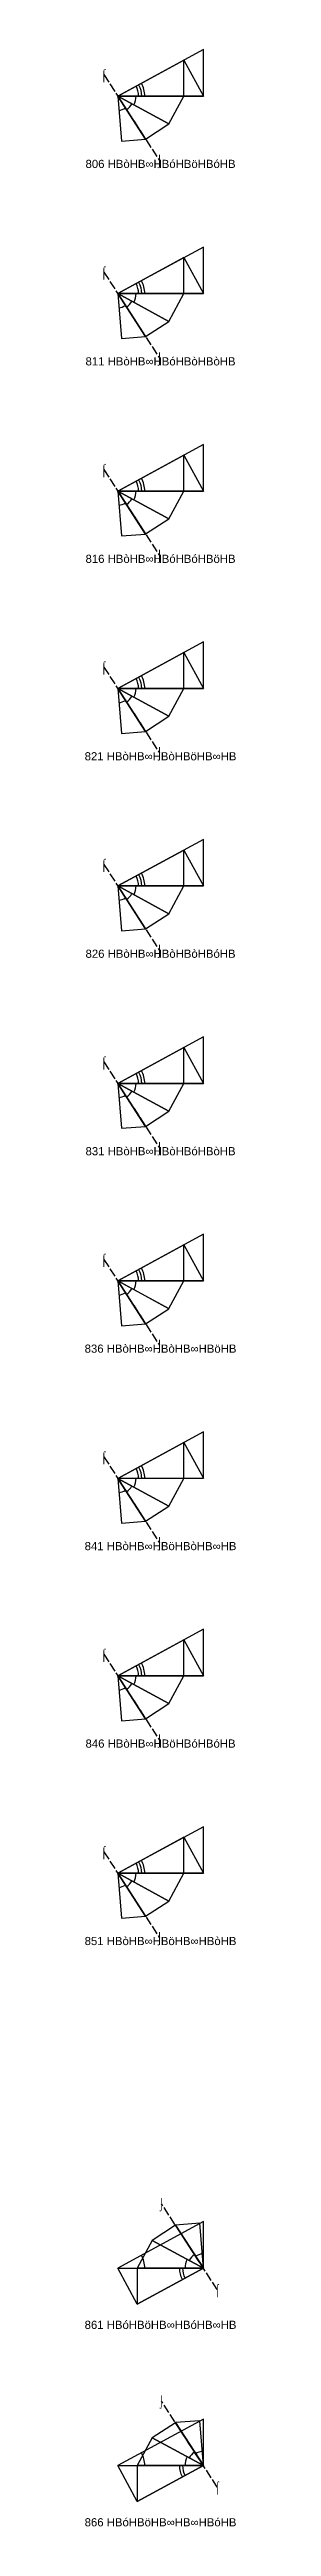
# Model space of a CAD drawing. Header units: millimetres. Extents: x 122552 to 1654769, y -10280102 to 62068.
# Drawn here: x 1076845 to 1097249, y -7627247 to -7292965 of the extents above; entities that cross this region are included whole.
import ezdxf
from ezdxf.enums import TextEntityAlignment as Align

# ---------------------------------------------------------------- set-up
doc = ezdxf.new("R2010")
doc.units = ezdxf.units.MM
doc.linetypes.add('ACAD_ISO02W100', pattern=[15, 12, -3])
for name, color, linetype in [('BASE', 170, 'Continuous'), ('HYPOTENUSE', 20, 'Continuous'), ('PERPENDICULAR', 90, 'Continuous'), ('Standard', 7, 'Continuous')]:
    doc.layers.add(name, color=color, linetype=linetype)
doc.styles.add('Arial', font='arial_0.ttf')

msp = doc.modelspace()

# ---------------------------------------------------------------- texts
at = {"style": 'Arial'}
for s, p in [('⌠', (1079376, -7296355)), ('⌡', (1086913, -7307950)), ('806 HBòHB∞HBóHBöHBóHB', (1087054, -7308398)), ('⌠', (1079376, -7323003)), ('⌡', (1086913, -7334598)), ('811 HBòHB∞HBóHBòHBòHB', (1087054, -7335047)), ('⌠', (1079376, -7349652)), ('⌡', (1086913, -7361247)), ('816 HBòHB∞HBóHBóHBöHB', (1087054, -7361696)), ('⌠', (1079376, -7376301)), ('⌡', (1086913, -7387896)), ('821 HBòHB∞HBòHBöHB∞HB', (1087054, -7388344)), ('⌠', (1079376, -7402949)), ('826 HBòHB∞HBòHBòHBóHB', (1087054, -7414993)), ('⌡', (1086913, -7414544)), ('⌠', (1079376, -7429598)), ('831 HBòHB∞HBòHBóHBòHB', (1087054, -7441642)), ('⌡', (1086913, -7441193)), ('⌠', (1079376, -7456247)), ('836 HBòHB∞HBòHB∞HBöHB', (1087054, -7468290)), ('⌡', (1086913, -7467842)), ('⌠', (1079376, -7482895)), ('841 HBòHB∞HBöHBòHB∞HB', (1087054, -7494939)), ('⌡', (1086913, -7494490)), ('⌠', (1079376, -7509544)), ('846 HBòHB∞HBöHBóHBóHB', (1087054, -7521588)), ('⌡', (1086913, -7521139)), ('⌠', (1079376, -7536193)), ('851 HBòHB∞HBöHB∞HBòHB', (1087054, -7548236)), ('⌡', (1086913, -7547788)), ('⌡', (1087195, -7583692)), ('⌠', (1094732, -7595288)), ('861 HBóHBöHB∞HBóHB∞HB', (1087054, -7600033)), ('⌡', (1087195, -7610341)), ('⌠', (1094732, -7621936)), ('866 HBóHBöHB∞HB∞HBóHB', (1087054, -7626682))]:
    msp.add_text(s, height=1100, dxfattribs=at).set_placement(p, align=Align.MIDDLE_CENTER)

# ---------------------------------------------------------------- blocks, each defined once
blk = doc.blocks.new('fundamental_block_GT')
at = {"color": 4}
blk.add_arc((0, -2), 277, 359.9799, 28.4254, dxfattribs=at)
at = {"layer": 'BASE'}
blk.add_line((0, 0), (879, -7), dxfattribs=at)
at = {"layer": 'HYPOTENUSE'}
blk.add_line((883, 469), (0, 0), dxfattribs=at)
at = {"layer": 'PERPENDICULAR'}
blk.add_line((879, -7), (883, 469), dxfattribs=at)

# ---------------------------------------------------------------- linework, layer by layer
at = {"linetype": 'ACAD_ISO02W100', "ltscale": 100}
for p, q in [((1079376, -7296355), (1086913, -7307950)), ((1079376, -7323003), (1086913, -7334598)), ((1079376, -7349652), (1086913, -7361247)), ((1079376, -7376301), (1086913, -7387896)), ((1079376, -7402949), (1086913, -7414544)), ((1079376, -7429598), (1086913, -7441193)), ((1079376, -7456247), (1086913, -7467842)), ((1079376, -7482895), (1086913, -7494490)), ((1079376, -7509544), (1086913, -7521139)), ((1079376, -7536193), (1086913, -7547788)), ((1094732, -7595288), (1087195, -7583692)), ((1094732, -7621936), (1087195, -7610341))]:
    msp.add_line(p, q, dxfattribs=at)

# ---------------------------------------------------------------- block references
for p, xscale, yscale, zscale, rotation in [((1081261, -7299253), 7.867265571233827, 7.867265571233827, 7.867265571233827, 303.5116672382171), ((1081261, -7299253), -11.58735412275403, 11.58735412275403, 11.58735412275403, 207.9999999999996), ((1081261, -7299253), 10.18429076373601, 10.18429076373601, 10.18429076373601, 0.4883327617926961), ((1081261, -7299253), 8.95111837107369, 8.95111837107369, 8.95111837107369, 332.0000000000033), ((1081261, -7299253), 6.914651890688089, 6.914651890688089, 6.914651890688089, 275.0233344764171), ((1081261, -7325902), 7.867265571233827, 7.867265571233827, 7.867265571233827, 303.5116672382171), ((1081261, -7325902), -11.58735412275403, 11.58735412275403, 11.58735412275403, 207.9999999999996), ((1081261, -7325902), 10.18429076373601, 10.18429076373601, 10.18429076373601, 0.4883327617926961), ((1081261, -7325902), 8.95111837107369, 8.95111837107369, 8.95111837107369, 332.0000000000033), ((1081261, -7325902), 6.914651890688089, 6.914651890688089, 6.914651890688089, 275.0233344764171), ((1081261, -7352551), 7.867265571233827, 7.867265571233827, 7.867265571233827, 303.5116672382171), ((1081261, -7352551), -11.58735412275403, 11.58735412275403, 11.58735412275403, 207.9999999999996), ((1081261, -7352551), 10.18429076373601, 10.18429076373601, 10.18429076373601, 0.4883327617926961), ((1081261, -7352551), 8.95111837107369, 8.95111837107369, 8.95111837107369, 332.0000000000033), ((1081261, -7352551), 6.914651890688089, 6.914651890688089, 6.914651890688089, 275.0233344764171), ((1081261, -7379199), 7.867265571233827, 7.867265571233827, 7.867265571233827, 303.5116672382171), ((1081261, -7379199), -11.58735412275403, 11.58735412275403, 11.58735412275403, 207.9999999999996), ((1081261, -7379199), 10.18429076373601, 10.18429076373601, 10.18429076373601, 0.4883327617926961), ((1081261, -7379199), 8.95111837107369, 8.95111837107369, 8.95111837107369, 332.0000000000033), ((1081261, -7379199), 6.914651890688089, 6.914651890688089, 6.914651890688089, 275.0233344764171), ((1081261, -7405848), -11.58735412275403, 11.58735412275403, 11.58735412275403, 207.9999999999996), ((1081261, -7405848), 10.18429076373601, 10.18429076373601, 10.18429076373601, 0.4883327617926961), ((1081261, -7405848), 7.867265571233827, 7.867265571233827, 7.867265571233827, 303.5116672382171), ((1081261, -7405848), 8.95111837107369, 8.95111837107369, 8.95111837107369, 332.0000000000033), ((1081261, -7405848), 6.914651890688089, 6.914651890688089, 6.914651890688089, 275.0233344764171), ((1081261, -7432497), -11.58735412275403, 11.58735412275403, 11.58735412275403, 207.9999999999996), ((1081261, -7432497), 10.18429076373601, 10.18429076373601, 10.18429076373601, 0.4883327617926961), ((1081261, -7432497), 7.867265571233827, 7.867265571233827, 7.867265571233827, 303.5116672382171), ((1081261, -7432497), 8.95111837107369, 8.95111837107369, 8.95111837107369, 332.0000000000033), ((1081261, -7432497), 6.914651890688089, 6.914651890688089, 6.914651890688089, 275.0233344764171), ((1081261, -7459145), -11.58735412275403, 11.58735412275403, 11.58735412275403, 207.9999999999996), ((1081261, -7459145), 10.18429076373601, 10.18429076373601, 10.18429076373601, 0.4883327617926961), ((1081261, -7459145), 7.867265571233827, 7.867265571233827, 7.867265571233827, 303.5116672382171), ((1081261, -7459145), 8.95111837107369, 8.95111837107369, 8.95111837107369, 332.0000000000033), ((1081261, -7459145), 6.914651890688089, 6.914651890688089, 6.914651890688089, 275.0233344764171), ((1081261, -7485794), -11.58735412275403, 11.58735412275403, 11.58735412275403, 207.9999999999996), ((1081261, -7485794), 10.18429076373601, 10.18429076373601, 10.18429076373601, 0.4883327617926961), ((1081261, -7485794), 7.867265571233827, 7.867265571233827, 7.867265571233827, 303.5116672382171), ((1081261, -7485794), 8.95111837107369, 8.95111837107369, 8.95111837107369, 332.0000000000033), ((1081261, -7485794), 6.914651890688089, 6.914651890688089, 6.914651890688089, 275.0233344764171), ((1081261, -7512443), -11.58735412275403, 11.58735412275403, 11.58735412275403, 207.9999999999996), ((1081261, -7512443), 10.18429076373601, 10.18429076373601, 10.18429076373601, 0.4883327617926961), ((1081261, -7512443), 7.867265571233827, 7.867265571233827, 7.867265571233827, 303.5116672382171), ((1081261, -7512443), 8.95111837107369, 8.95111837107369, 8.95111837107369, 332.0000000000033), ((1081261, -7512443), 6.914651890688089, 6.914651890688089, 6.914651890688089, 275.0233344764171), ((1081261, -7539091), -11.58735412275403, 11.58735412275403, 11.58735412275403, 207.9999999999996), ((1081261, -7539091), 10.18429076373601, 10.18429076373601, 10.18429076373601, 0.4883327617926961), ((1081261, -7539091), 7.867265571233827, 7.867265571233827, 7.867265571233827, 303.5116672382171), ((1081261, -7539091), 8.95111837107369, 8.95111837107369, 8.95111837107369, 332.0000000000033), ((1081261, -7539091), 6.914651890688089, 6.914651890688089, 6.914651890688089, 275.0233344764171), ((1092848, -7592389), -11.58735412275403, 11.58735412275403, 11.58735412275403, 27.99999999999958), ((1092848, -7592389), 7.867265571234047, 7.867265571234047, 7.867265571234047, 123.5116672382142), ((1092848, -7592389), 6.914651890687963, 6.914651890687963, 6.914651890687963, 95.0233344764155), ((1092848, -7592389), 8.951118371073806, 8.951118371073806, 8.951118371073806, 152.0000000000014), ((1092848, -7592389), 10.1842907637361, 10.1842907637361, 10.1842907637361, 180.4883327617911), ((1092848, -7619037), -11.58735412275403, 11.58735412275403, 11.58735412275403, 27.99999999999958), ((1092848, -7619037), 7.867265571234047, 7.867265571234047, 7.867265571234047, 123.5116672382142), ((1092848, -7619037), 6.914651890687963, 6.914651890687963, 6.914651890687963, 95.0233344764155), ((1092848, -7619037), 8.951118371073806, 8.951118371073806, 8.951118371073806, 152.0000000000014), ((1092848, -7619037), 10.1842907637361, 10.1842907637361, 10.1842907637361, 180.4883327617911)]:
    msp.add_blockref('fundamental_block_GT', p, dxfattribs=dict(xscale=xscale, yscale=yscale, zscale=zscale, rotation=rotation))
at = {"layer": 'Standard', "xscale": 13.18371388650824, "yscale": 13.18371388650824, "zscale": 13.18371388650824, "rotation": 0.4883327617913192}
for p in [(1081261, -7299253), (1081261, -7325902), (1081261, -7352551), (1081261, -7379199), (1081261, -7405848), (1081261, -7432497), (1081261, -7459145), (1081261, -7485794), (1081261, -7512443), (1081261, -7539091), (1081261, -7592389), (1081261, -7619037)]:
    msp.add_blockref('fundamental_block_GT', p, dxfattribs=at)

msp.set_redraw_order([(e.dxf.handle, doc.entitydb.next_handle()) for e in msp.query("TEXT MTEXT ATTDEF DIMENSION ARC_DIMENSION")])  # texts and dimensions are drawn at this point

doc.saveas('drawing.dxf')
